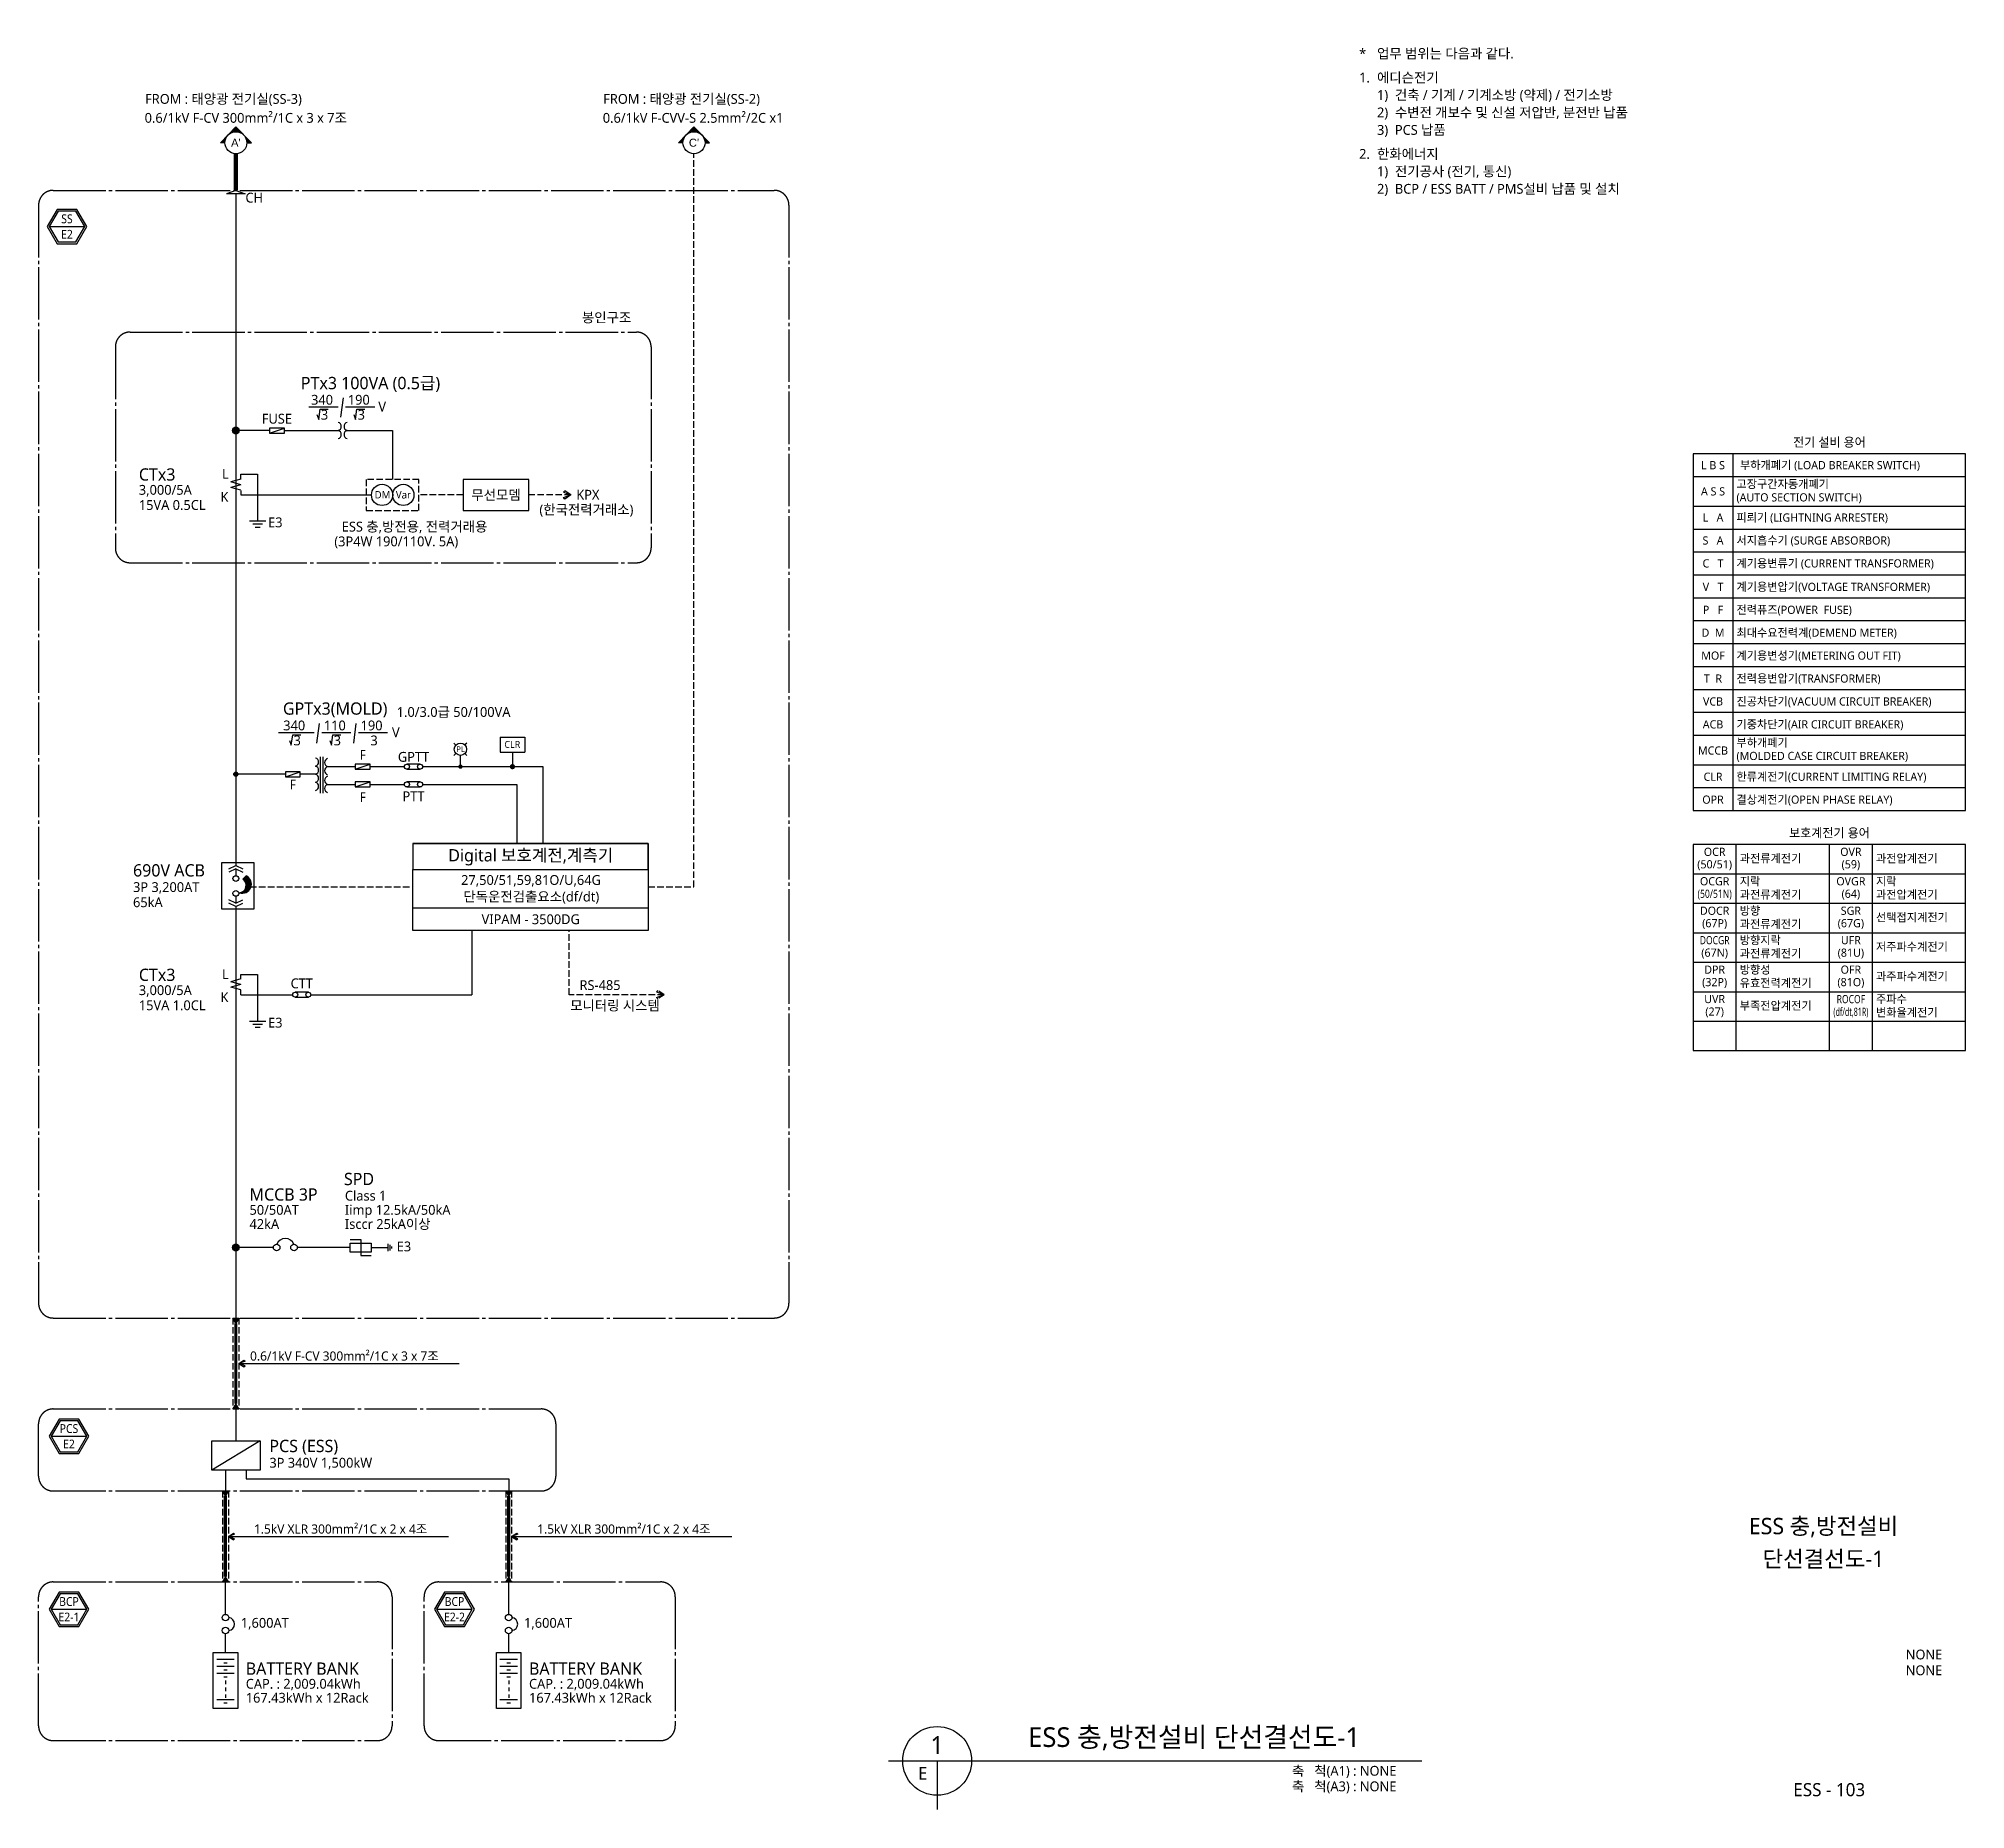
# Model space of a CAD drawing. Header units: millimetres. Extents: x 6276 to 501578, y 2533 to 56800.
# Drawn here: x 191168 to 250010, y 2695 to 56800 of the extents above; entities that cross this region are included whole.
import ezdxf
from ezdxf.enums import TextEntityAlignment as Align

# ---------------------------------------------------------------- set-up
doc = ezdxf.new("R2010")
doc.units = ezdxf.units.MM
doc.header["$LTSCALE"] = 100
doc.set_wipeout_variables(frame=1)
for name, pattern in [('C4', [19, 16, -1, 1, -1]), ('HIDDEN', [0.375, 0.25, -0.125]), ('LH2', [2.75, 2, -0.75])]:
    doc.linetypes.add(name, pattern=pattern)
for name, color, linetype in [('E-ELEC', 3, 'Continuous'), ('E-LINE', 4, 'Continuous'), ('E-TABL', 1, 'Continuous'), ('E-TEXT', 7, 'Continuous'), ('도면 TITLE', 4, 'Continuous')]:
    doc.layers.add(name, color=color, linetype=linetype)
doc.styles.add('aar', font='arial.ttf')
doc.styles.add('MG', font='malgun.ttf')

msp = doc.modelspace()

# ---------------------------------------------------------------- texts
at = {"layer": 'E-ELEC', "style": 'MG'}
for s, p in [('DM', (201430, 42747)), ('Var', (202078, 42747))]:
    msp.add_text(s, height=226.2, dxfattribs=at).set_placement(p)
for s, height, p in [('CLR', 209.8, (205635, 35128)), ('PL', 174.8, (204056, 34999))]:
    msp.add_text(s, height=height, dxfattribs=at).set_placement(p, align=Align.CENTER)
at = {"layer": 'E-TEXT', "style": 'MG'}
for s, height, p in [('FROM : 태양광 전기실(SS-3)', 300, (194422, 54805)), ('FROM : 태양광 전기실(SS-2)', 300, (208412, 54805)), ('0.6/1kV F-CV 300mm²/1C x 3 x 7조', 300, (194408, 54226)), ('0.6/1kV F-CVV-S 2.5mm²/2C x1', 300, (208398, 54226)), ('CH', 300, (197485, 51788)), ('PTx3 100VA (0.5급)', 375, (199177, 46087)), ('340', 300, (199490, 45613)), ('190', 300, (200612, 45613)), ('3', 300, (199790, 45156)), ('3', 300, (200912, 45156)), ('V', 300, (201545, 45402)), ('CTx3', 375, (194231, 43294)), ('KPX', 300, (207588, 42712)), ('(한국전력거래소)', 300, (206463, 42259)), ('340', 300, (198640, 35663)), ('110', 300, (199880, 35663)), ('190', 300, (201002, 35663)), ('3', 300, (198955, 35205)), ('3', 300, (200180, 35205)), ('3', 300, (201302, 35205)), ('V', 300, (201960, 35451)), ('690V ACB', 375, (194053, 31199)), ('CTx3', 375, (194231, 28008)), ('RS-485', 300, (207687, 27730)), ('모니터링 시스템', 300, (207403, 27106)), ('SPD', 375, (200494, 21770)), ('MCCB 3P', 375, (197610, 21296)), ('Class 1', 300, (200523, 21296)), ('Iimp 12.5kA/50kA', 300, (200523, 20864)), ('Isccr 25kA이상', 300, (200523, 20431)), ('E3', 300, (202106, 19746)), ('0.6/1kV F-CV 300mm²/1C x 3 x 7조', 280, (197627, 16408)), ('PCS (ESS)', 375, (198217, 13613)), ('1.5kV XLR 300mm²/1C x 2 x 4조', 280, (197746, 11123)), ('1.5kV XLR 300mm²/1C x 2 x 4조', 280, (206395, 11123)), ('1,600AT', 300, (197344, 8246)), ('1,600AT', 300, (205993, 8246)), ('BATTERY BANK', 375, (197495, 6811)), ('BATTERY BANK', 375, (206144, 6811)), ('CAP. : 2,009.04kWh', 300, (197496, 6384)), ('CAP. : 2,009.04kWh', 300, (206145, 6384)), ('167.43kWh x 12Rack', 300, (197496, 5957)), ('167.43kWh x 12Rack', 300, (206145, 5957))]:
    msp.add_text(s, height=height, dxfattribs=at).set_placement(p)
at = {"layer": 'E-TEXT'}
for s, height, style, p in [("A'", 245, 'aar', (197193, 53617)), ("C'", 245, 'aar', (211183, 53617)), ('FUSE', 300, 'MG', (198446, 45184)), ('전기 설비 용어', 270, 'MG', (245856, 44471)), ('L B S', 250, 'MG', (242301, 43765)), ('A S S', 250, 'MG', (242301, 42965)), ('L   A', 250, 'MG', (242301, 42165)), ('S   A', 250, 'MG', (242301, 41465)), ('C   T', 250, 'MG', (242301, 40765)), ('V   T', 250, 'MG', (242301, 40047)), ('P   F', 250, 'MG', (242301, 39347)), ('D  M', 250, 'MG', (242301, 38647)), ('MOF', 250, 'MG', (242301, 37947)), ('T  R', 250, 'MG', (242301, 37247)), ('GPTx3(MOLD)', 375, 'MG', (200226, 36291)), ('VCB', 250, 'MG', (242301, 36547)), ('ACB', 250, 'MG', (242301, 35847)), ('GPTT', 300, 'MG', (202618, 34854)), ('MCCB', 250, 'MG', (242301, 35047)), ('CLR', 250, 'MG', (242301, 34247)), ('PTT', 300, 'MG', (202618, 33650)), ('OPR', 250, 'MG', (242301, 33547)), ('보호계전기 용어', 270, 'MG', (245856, 32535)), ('Digital 보호계전,계측기', 375, 'MG', (206197, 31809)), ('OCR', 250, 'MG', (242351, 31953)), ('OVR', 250, 'MG', (246511, 31953)), ('27,50/51,59,81O/U,64G', 300, 'MG', (206206, 31067)), ('(50/51)', 250, 'MG', (242351, 31546)), ('(59)', 250, 'MG', (246511, 31546)), ('단독운전검출요소(df/dt)', 300, 'MG', (206216, 30572)), ('OCGR', 250, 'MG', (242351, 31053)), ('OVGR', 250, 'MG', (246511, 31053)), ('(64)', 250, 'MG', (246511, 30646)), ('VIPAM - 3500DG', 300, 'MG', (206197, 29893)), ('DOCR', 250, 'MG', (242351, 30153)), ('SGR', 250, 'MG', (246511, 30153)), ('(67P)', 250, 'MG', (242351, 29746)), ('(67G)', 250, 'MG', (246511, 29746)), ('(67N)', 250, 'MG', (242351, 28846)), ('(81U)', 250, 'MG', (246511, 28846)), ('UFR', 250, 'MG', (246511, 29253)), ('DPR', 250, 'MG', (242351, 28353)), ('OFR', 250, 'MG', (246511, 28353)), ('CTT', 300, 'MG', (199206, 27933)), ('(32P)', 250, 'MG', (242351, 27946)), ('(81O)', 250, 'MG', (246511, 27946)), ('UVR', 250, 'MG', (242351, 27453)), ('(27)', 250, 'MG', (242351, 27046))]:
    msp.add_text(s, height=height, dxfattribs=dict(at, style=style)).set_placement(p, align=Align.MIDDLE)
at = {"layer": 'E-TEXT', "linetype": 'Continuous', "style": 'MG', "width": 0.9}
for s, p in [('SS', (192036, 51292)), ('E2', (192036, 50820)), ('PCS', (192097, 14332)), ('E2', (192097, 13861)), ('BCP', (192097, 9048)), ('BCP', (203870, 9048)), ('E2-1', (192097, 8576)), ('E2-2', (203870, 8576))]:
    msp.add_text(s, height=270, dxfattribs=at).set_placement(p, align=Align.MIDDLE)
at = {"layer": 'E-TEXT', "linetype": 'Continuous', "style": 'MG'}
for s, p in [('봉인구조', (207761, 48128)), ('3,000/5A', (194231, 42861)), ('15VA 0.5CL', (194231, 42399)), ('E3', (198178, 41868)), ('1.0/3.0급 50/100VA', (202105, 36075)), ('3P 3,200AT', (194053, 30725)), ('65kA', (194053, 30262)), ('3,000/5A', (194231, 27576)), ('15VA 1.0CL', (194231, 27114)), ('E3', (198178, 26583)), ('42kA', (197610, 20431)), ('50/50AT', (197610, 20864)), ('3P 340V 1,500kW', (198217, 13138))]:
    msp.add_text(s, height=300, dxfattribs=at).set_placement(p)
at = {"layer": 'E-TEXT', "style": 'MG'}
for s, p in [('L', (196978, 43352)), ('K', (196965, 42646)), ('L', (196978, 28067)), ('K', (196965, 27361))]:
    msp.add_text(s, height=300, dxfattribs=at).set_placement(p, align=Align.RIGHT)
for s, height, p in [('부하개폐기 (LOAD BREAKER SWITCH)', 250, (243124, 43765)), ('고장구간자동개폐기', 250, (243017, 43189)), ('(AUTO SECTION SWITCH)', 250, (243017, 42782)), ('피뢰기 (LIGHTNING ARRESTER)', 250, (243017, 42165)), ('(3P4W 190/110V. 5A)', 300, (200200, 41437)), ('서지흡수기 (SURGE ABSORBOR)', 250, (243017, 41465)), ('계기용변류기 (CURRENT TRANSFORMER)', 250, (243017, 40765)), ('계기용변압기(VOLTAGE TRANSFORMER)', 250, (243017, 40047)), ('전력퓨즈(POWER  FUSE)', 250, (243017, 39347)), ('최대수요전력계(DEMEND METER)', 250, (243017, 38647)), ('계기용변성기(METERING OUT FIT)', 250, (243017, 37947)), ('전력용변압기(TRANSFORMER)', 250, (243017, 37247)), ('진공차단기(VACUUM CIRCUIT BREAKER)', 250, (243017, 36547)), ('기중차단기(AIR CIRCUIT BREAKER)', 250, (243017, 35847)), ('부하개폐기', 250, (243017, 35289)), ('(MOLDED CASE CIRCUIT BREAKER)', 250, (243017, 34882)), ('한류계전기(CURRENT LIMITING RELAY)', 250, (243017, 34247)), ('결상계전기(OPEN PHASE RELAY)', 250, (243017, 33547)), ('과전류계전기', 250, (243117, 31750)), ('과전압계전기', 250, (247277, 31750)), ('지락', 250, (243117, 31053)), ('지락', 250, (247277, 31053)), ('과전류계전기', 250, (243117, 30646)), ('과전압계전기', 250, (247277, 30646)), ('방향', 250, (243117, 30153)), ('선택접지계전기', 250, (247277, 29950)), ('과전류계전기', 250, (243117, 29746)), ('과전류계전기', 250, (243117, 28846)), ('방향지락', 250, (243117, 29253)), ('저주파수계전기', 250, (247277, 29050)), ('방향성', 250, (243117, 28353)), ('과주파수계전기', 250, (247277, 28150)), ('유효전력계전기', 250, (243117, 27946)), ('부족전압계전기', 250, (243117, 27250)), ('주파수', 250, (247277, 27453)), ('변화율계전기', 250, (247277, 27046))]:
    msp.add_text(s, height=height, dxfattribs=at).set_placement(p, align=Align.MIDDLE_LEFT)
for s, p in [('무선모뎀', (205137, 42856)), ('ESS 충,방전용, 전력거래용', (202651, 41887))]:
    msp.add_text(s, height=300, dxfattribs=at).set_placement(p, align=Align.MIDDLE_CENTER)
for s, height, width, p in [('F', 300, 0.9, (201067, 34915)), ('F', 300, 0.9, (198932, 34008)), ('F', 300, 0.9, (201067, 33624)), ('(50/51N)', 250, 0.8, (242351, 30646)), ('DOCGR', 250, 0.8, (242351, 29253)), ('(df/dt,81R)', 250, 0.65, (246511, 27046)), ('ROCOF', 250, 0.8, (246511, 27453))]:
    msp.add_text(s, height=height, dxfattribs=dict(at, width=width)).set_placement(p, align=Align.MIDDLE)
at = {"layer": '도면 TITLE', "style": 'MG'}
for s, height, p in [('ESS 충,방전설비', 500, (245675, 11353)), ('단선결선도-1', 500, (245675, 10351)), ('ESS - 103', 400, (245850, 3300))]:
    msp.add_text(s, height=height, dxfattribs=at).set_placement(p, align=Align.MIDDLE_CENTER)
for s, p in [('NONE', (249301, 7429)), ('NONE', (249301, 6947)), ('축   척(A1) : NONE', (232632, 3876)), ('축   척(A3) : NONE', (232632, 3401))]:
    msp.add_text(s, height=300, dxfattribs=at).set_placement(p, align=Align.MIDDLE_RIGHT)
for s, height, p in [('1', 544, (218609, 4664)), ('E', 389, (218171, 3802))]:
    msp.add_text(s, height=height, dxfattribs=at).set_placement(p, align=Align.MIDDLE)
msp.add_text('ESS 충,방전설비 단선결선도-1', height=600, dxfattribs=at).set_placement((221387, 4905), align=Align.MIDDLE_LEFT)

# ---------------------------------------------------------------- hatches: boundary and pattern name
at = {"layer": 'E-ELEC'}
msp.add_hatch(color=256, dxfattribs=at).paths.add_polyline_path([(197508, 31223), (197403, 31118, -0.720759), (197298, 30698, 0.926031)])
at = {"layer": 'E-LINE'}
for points in [[(197193, 17552), (197102, 17710), (197284, 17710)], [(197193, 15088), (197102, 14931), (197284, 14931)], [(196875, 12267), (196784, 12425), (196966, 12425)], [(205524, 12267), (205433, 12425), (205615, 12425)], [(196875, 9803), (196784, 9646), (196966, 9646)], [(205524, 9803), (205433, 9646), (205615, 9646)]]:
    msp.add_hatch(color=256, dxfattribs=at).paths.add_polyline_path(points)

# ---------------------------------------------------------------- linework, layer by layer
at = {"layer": 'E-ELEC'}
for p, q in [((196720, 53617), (197193, 54097)), ((196856, 53617), (196720, 53617)), ((197666, 53617), (197193, 54097)), ((197530, 53617), (197666, 53617)), ((210710, 53617), (211183, 54097)), ((210846, 53617), (210710, 53617)), ((211656, 53617), (211183, 54097)), ((211520, 53617), (211656, 53617)), ((198218, 44900), (198218, 44748)), ((198674, 44900), (198218, 44900)), ((198218, 44748), (198674, 44748)), ((198674, 44748), (198674, 44900)), ((197613, 42069), (198105, 42069)), ((197712, 41972), (198006, 41972)), ((197785, 41876), (197933, 41876)), ((205262, 35457), (205262, 34996)), ((205262, 35457), (206017, 35457)), ((206017, 35457), (206017, 34996)), ((199772, 34850), (199772, 33748)), ((199846, 34850), (199846, 33748)), ((204051, 34555), (204051, 34897)), ((205262, 34996), (206017, 34996)), ((205640, 34996), (205640, 34555)), ((198704, 34400), (198704, 34248)), ((199160, 34400), (198704, 34400)), ((198704, 34248), (199160, 34248)), ((199160, 34248), (199160, 34400)), ((200839, 34631), (200839, 34479)), ((201295, 34631), (200839, 34631)), ((200839, 34479), (201295, 34479)), ((201295, 34479), (201295, 34631)), ((202818, 34631), (202418, 34631)), ((202418, 34479), (202818, 34479)), ((200839, 34088), (200839, 33936)), ((201295, 34088), (200839, 34088)), ((200839, 33936), (201295, 33936)), ((201295, 33936), (201295, 34088)), ((202818, 34088), (202418, 34088)), ((202418, 33936), (202818, 33936)), ((196983, 31433), (197193, 31538)), ((197193, 31433), (196983, 31328)), ((197193, 31538), (197403, 31433)), ((197193, 31433), (197193, 31223)), ((197193, 31433), (197403, 31328)), ((197403, 31118), (197508, 31223)), ((197193, 30383), (196983, 30488)), ((197193, 30278), (196983, 30383)), ((197193, 30593), (197193, 30383)), ((197193, 30383), (197403, 30488)), ((197193, 30278), (197403, 30383)), ((199407, 27664), (199006, 27664)), ((199006, 27512), (199407, 27512)), ((197613, 26783), (198105, 26783)), ((197712, 26687), (198006, 26687)), ((197785, 26591), (197933, 26591)), ((198339, 19864), (197193, 19864)), ((200687, 19864), (199069, 19864)), ((201327, 19864), (201844, 19864)), ((201844, 19748), (201844, 19979)), ((201901, 19777), (201901, 19950)), ((201959, 19835), (201959, 19892)), ((197931, 13957), (196455, 13066)), ((196502, 5781), (196502, 7489)), ((196502, 7489), (197249, 7489)), ((197142, 7275), (196608, 7275)), ((197142, 7062), (196608, 7062)), ((196929, 7168), (196822, 7168)), ((197249, 7489), (197249, 5781)), ((205151, 5781), (205151, 7489)), ((205151, 7489), (205898, 7489)), ((205791, 7275), (205257, 7275)), ((205791, 7062), (205257, 7062)), ((205578, 7168), (205471, 7168)), ((205898, 7489), (205898, 5781)), ((197142, 6848), (196608, 6848)), ((196929, 6955), (196822, 6955)), ((196929, 6741), (196822, 6741)), ((196875, 6635), (196875, 6528)), ((205791, 6848), (205257, 6848)), ((205578, 6955), (205471, 6955)), ((205578, 6741), (205471, 6741)), ((205524, 6635), (205524, 6528)), ((197142, 6048), (196608, 6048)), ((196929, 5941), (196822, 5941)), ((196875, 6421), (196875, 6314)), ((196875, 6208), (196875, 6101)), ((205791, 6048), (205257, 6048)), ((205578, 5941), (205471, 5941)), ((205524, 6421), (205524, 6314)), ((205524, 6208), (205524, 6101)), ((197249, 5781), (196502, 5781)), ((205898, 5781), (205151, 5781))]:
    msp.add_line(p, q, dxfattribs=at)
at = {"layer": 'E-ELEC', "linetype": 'Continuous'}
for p, q in [((197194, 52161), (196911, 52053)), ((197475, 52053), (196911, 52053)), ((198218, 44748), (198674, 44900)), ((203915, 35216), (203852, 35277)), ((203914, 34955), (203852, 34895)), ((204247, 35277), (204185, 35218)), ((204247, 34895), (204186, 34954)), ((198704, 34248), (199160, 34400)), ((200839, 34479), (201295, 34631)), ((200839, 33936), (201295, 34088))]:
    msp.add_line(p, q, dxfattribs=at)
at = {"layer": 'E-ELEC', "ltscale": 10}
for p, q in [((200687, 20107), (201007, 20107)), ((201007, 20107), (201007, 19620)), ((201007, 19620), (201327, 19620))]:
    msp.add_line(p, q, dxfattribs=at)
at = {"layer": 'E-ELEC', "linetype": 'Continuous'}
msp.add_lwpolyline([(197192, 52161), (197475, 52053)], dxfattribs=at)
at = {"layer": 'E-ELEC', "linetype": 'Continuous', "const_width": 121}
for points in [[(197133, 44824, 1), (197253, 44824, 1)], [(197133, 19864, 1), (197253, 19864, 1)]]:
    msp.add_lwpolyline(points, format="xyb", close=True, dxfattribs=at)
at = {"layer": 'E-ELEC'}
for points, const_width in [([(197153, 34324, 1), (197233, 34324, 1)], 80), ([(204018, 34555, -1), (204084, 34555, -1)], 66.7), ([(205600, 34555, 1), (205680, 34555, 1)], 80)]:
    msp.add_lwpolyline(points, format="xyb", close=True, dxfattribs=dict(at, const_width=const_width))
at = {"layer": 'E-ELEC', "ltscale": 10}
msp.add_lwpolyline([(200687, 20001), (201327, 20001), (201327, 19726), (200687, 19726)], close=True, dxfattribs=at)
at = {"layer": 'E-ELEC'}
msp.add_lwpolyline([(196455, 13957), (197931, 13957), (197931, 13066), (196455, 13066)], close=True, dxfattribs=at)
at = {"layer": 'E-ELEC', "linetype": 'Continuous'}
for centre, radius in [((197193, 53617), 337), ((211183, 53617), 337), ((204051, 35085), 188)]:
    msp.add_circle(centre, radius, dxfattribs=at)
at = {"layer": 'E-ELEC'}
for centre, radius in [((197193, 44824), 101), ((197193, 44824), 67.9), ((197193, 44824), 40.3), ((201659, 42856), 324), ((202307, 42856), 324), ((197193, 34324), 53.5), ((202418, 34555), 76), ((202818, 34555), 76), ((202418, 34012), 76), ((202818, 34012), 76), ((197193, 31136), 87.5), ((197193, 30681), 87.5), ((199006, 27588), 76), ((199407, 27588), 76), ((197193, 19864), 101), ((197193, 19864), 101), ((197193, 19864), 40.3), ((197193, 19864), 40.3), ((198439, 19864), 100), ((198969, 19864), 100), ((196875, 8556), 100), ((196875, 8160), 100), ((205524, 8556), 100), ((205524, 8160), 100)]:
    msp.add_circle(centre, radius, dxfattribs=at)
for centre, radius, start, end in [((200284, 44948), 127, 284.17223, 75.82777), ((200284, 44701), 127, 284.17223, 75.82777), ((200623, 44948), 127, 104.17223, 255.82777), ((200623, 44701), 127, 104.17223, 255.82777), ((199592, 34694), 127, 284.17223, 75.82777), ((200026, 34679), 127, 104.17223, 255.82777), ((199592, 34447), 127, 284.17223, 75.82777), ((199592, 34200), 127, 284.17223, 75.82777), ((200026, 34431), 127, 104.17223, 255.82777), ((200026, 34135), 127, 104.17223, 255.82777), ((199592, 33953), 127, 284.17223, 75.82777), ((200026, 33888), 127, 104.17223, 255.82777), ((197383, 30969), 283, 252.5973, 63.79989), ((197281, 30926), 228, 274.39871, 57.52881), ((198704, 19852), 287, 22.9493, 157.0507), ((196951, 8358), 200, 276.97298, 83.02702), ((205600, 8358), 200, 276.97298, 83.02702)]:
    msp.add_arc(centre, radius, start, end, dxfattribs=at)
for points in [[(196720, 53617), (196856, 53617), (196947, 53847)], [(196959, 53859), (197193, 53954), (197193, 54097)], [(197427, 53859), (197193, 53954), (197193, 54097)], [(197666, 53617), (197530, 53617), (197439, 53847)], [(210710, 53617), (210846, 53617), (210937, 53847)], [(210949, 53859), (211183, 53954), (211183, 54097)], [(211417, 53859), (211183, 53954), (211183, 54097)], [(211656, 53617), (211520, 53617), (211429, 53847)]]:
    msp.add_solid(points, dxfattribs=at)
at = {"layer": 'E-LINE'}
for p, q in [((198218, 44824), (197193, 44824)), ((198674, 44824), (200315, 44824)), ((200592, 44824), (201978, 44824)), ((197347, 43338), (197039, 43253)), ((197347, 43169), (197039, 43253)), ((197347, 43169), (197039, 43084)), ((197347, 43000), (197039, 43084)), ((197347, 43338), (197347, 43490)), ((197347, 43490), (197859, 43490)), ((197347, 42994), (197347, 42856)), ((197859, 43490), (197859, 42069)), ((197347, 42856), (201335, 42856)), ((198704, 34324), (197193, 34324)), ((199623, 34324), (199160, 34324)), ((199995, 34555), (200839, 34555)), ((201295, 34555), (202342, 34555)), ((202894, 34555), (206570, 34555)), ((206570, 34555), (206570, 32210)), ((199995, 34012), (200839, 34012)), ((201295, 34012), (202342, 34012)), ((202894, 34012), (205775, 34012)), ((205775, 34012), (205775, 32210)), ((197347, 28069), (197039, 27985)), ((197347, 27900), (197039, 27985)), ((197347, 27900), (197039, 27816)), ((197347, 27731), (197039, 27816)), ((197347, 28069), (197347, 28205)), ((197347, 28205), (197859, 28205)), ((197347, 27588), (197347, 27731)), ((197859, 28205), (197859, 26783)), ((197193, 14931), (197193, 13957)), ((196875, 13066), (196875, 12425)), ((196875, 7489), (196875, 8059)), ((205524, 7489), (205524, 8059))]:
    msp.add_line(p, q, dxfattribs=at)
at = {"layer": 'E-LINE', "linetype": 'Continuous'}
for p, q in [((204395, 29551), (204395, 27588)), ((197347, 27588), (198930, 27588)), ((199483, 27588), (204395, 27588))]:
    msp.add_line(p, q, dxfattribs=at)
at = {"layer": 'E-LINE', "const_width": 130}
msp.add_lwpolyline([(197193, 53280), (197193, 52160)], dxfattribs=at)
at = {"layer": 'E-LINE'}
for points in [[(197193, 52053), (197193, 31538)], [(197193, 30278), (197193, 17710)], [(197511, 13066), (197511, 12794), (205524, 12794), (205524, 12425)]]:
    msp.add_lwpolyline(points, dxfattribs=at)
at = {"layer": 'E-LINE', "ltscale": 2}
for points in [[(201978, 44824), (201978, 43328)], [(196875, 8656), (196875, 9646)], [(205524, 8656), (205524, 9646)]]:
    msp.add_lwpolyline(points, dxfattribs=at)
at = {"layer": 'E-LINE'}
for points in [[(197193, 17552), (197102, 17710), (197284, 17710)], [(197193, 15088), (197102, 14931), (197284, 14931)], [(196875, 12267), (196784, 12425), (196966, 12425)], [(205524, 12267), (205433, 12425), (205615, 12425)], [(196875, 9803), (196784, 9646), (196966, 9646)], [(205524, 9803), (205433, 9646), (205615, 9646)]]:
    msp.add_lwpolyline(points, close=True, dxfattribs=at)
at = {"layer": 'E-LINE', "ltscale": 0.9, "const_width": 100, "flags": 128}
msp.add_lwpolyline([(197193, 17552), (197193, 15088)], dxfattribs=at)
at = {"layer": 'E-LINE', "linetype": 'HIDDEN', "ltscale": 7, "const_width": 100, "flags": 128}
for points in [[(196875, 12267), (196875, 9803)], [(205524, 12267), (205524, 9803)]]:
    msp.add_lwpolyline(points, dxfattribs=at)
at = {"layer": 'E-LINE'}
msp.add_circle((197193, 34324), 63, dxfattribs=at)
at = {"layer": 'E-TABL', "linetype": 'C4'}
for p, q in [((191618, 52161), (213632, 52161)), ((191168, 51711), (191168, 18160)), ((214082, 51711), (214082, 18160)), ((193963, 47831), (209424, 47831)), ((193513, 47381), (193513, 41235)), ((209874, 47381), (209874, 41235)), ((193963, 40785), (209424, 40785)), ((191618, 17710), (213632, 17710)), ((191618, 14931), (206514, 14931)), ((191618, 12425), (206514, 12425)), ((191618, 9646), (201513, 9646)), ((203391, 9646), (210162, 9646)), ((201963, 9196), (201963, 5250)), ((210612, 9196), (210612, 5250)), ((191618, 4800), (201513, 4800)), ((203391, 4800), (210162, 4800))]:
    msp.add_line(p, q, dxfattribs=at)
at = {"layer": 'E-TABL', "linetype": 'Continuous'}
for p, q in [((191491, 51056), (192580, 51056)), ((191552, 14097), (192641, 14097))]:
    msp.add_line(p, q, dxfattribs=at)
at = {"layer": 'E-TABL'}
for p, q in [((207237, 42983), (207194, 42939)), ((207426, 42856), (207237, 42983)), ((207194, 42939), (207426, 42856)), ((207194, 42773), (207426, 42856)), ((207237, 42729), (207194, 42773)), ((207426, 42856), (207237, 42729)), ((202598, 32210), (208733, 32210)), ((202606, 32210), (209788, 32210)), ((209788, 32210), (209788, 29551)), ((202598, 31409), (208733, 31409)), ((202606, 31409), (209788, 31409)), ((208733, 30235), (202598, 30235)), ((209788, 30235), (202606, 30235)), ((197284, 16320), (204009, 16320)), ((196966, 11035), (203691, 11035)), ((205615, 11035), (212340, 11035))]:
    msp.add_line(p, q, dxfattribs=at)
at = {"layer": 'E-TABL', "linetype": 'LH2'}
for p, q in [((204131, 42856), (202785, 42856)), ((207426, 42856), (206144, 42856)), ((197622, 30881), (202598, 30881)), ((207370, 27588), (207370, 29551)), ((210084, 27714), (210041, 27671)), ((210041, 27671), (210273, 27588)), ((210273, 27588), (210084, 27714)), ((210273, 27588), (207370, 27588)), ((210041, 27504), (210273, 27588)), ((210084, 27461), (210041, 27504)), ((210273, 27588), (210084, 27461)), ((197102, 17710), (197102, 14931)), ((197284, 17710), (197284, 14931)), ((196784, 12425), (196784, 9646)), ((196966, 12425), (196966, 9646)), ((205433, 12425), (205433, 9646)), ((205615, 12425), (205615, 9646))]:
    msp.add_line(p, q, dxfattribs=at)
at = {"layer": 'E-TABL', "color": 7, "linetype": 'Continuous'}
for p, q in [((191552, 8812), (192641, 8812)), ((203325, 8812), (204414, 8812))]:
    msp.add_line(p, q, dxfattribs=at)
at = {"layer": 'E-TABL', "linetype": 'LH2'}
msp.add_lwpolyline([(209788, 30881), (211183, 30881), (211183, 53280)], dxfattribs=at)
at = {"layer": 'E-TABL', "color": 7, "linetype": 'Continuous'}
for points in [[(191733, 51581), (191429, 51056), (191733, 50531), (192339, 50531), (192642, 51056), (192339, 51581)], [(191794, 14622), (191490, 14097), (191794, 13571), (192400, 13571), (192703, 14097), (192400, 14622)], [(191794, 9337), (191490, 8812), (191794, 8286), (192400, 8286), (192703, 8812), (192400, 9337)], [(203567, 9337), (203263, 8812), (203567, 8286), (204173, 8286), (204477, 8812), (204173, 9337)]]:
    msp.add_lwpolyline(points, close=True, dxfattribs=at)
at = {"layer": 'E-TABL', "linetype": 'Continuous'}
for points in [[(191764, 51528), (191491, 51056), (191764, 50585), (192308, 50585), (192580, 51056), (192308, 51528)], [(196765, 31628), (197742, 31628), (197742, 30205), (196765, 30205)], [(191825, 14568), (191552, 14097), (191825, 13625), (192369, 13625), (192641, 14097), (192369, 14568)], [(191825, 9283), (191552, 8812), (191825, 8340), (192369, 8340), (192641, 8812), (192369, 9283)], [(203598, 9283), (203325, 8812), (203598, 8340), (204142, 8340), (204414, 8812), (204142, 9283)]]:
    msp.add_lwpolyline(points, close=True, dxfattribs=at)
at = {"layer": 'E-TABL'}
for points in [[(241690, 33215), (250010, 33215), (250010, 44115), (241690, 44115)], [(206144, 43328), (204131, 43328), (204131, 42384), (206144, 42384)], [(202598, 31409), (209788, 31409), (209788, 32210), (202598, 32210)], [(209788, 29551), (202598, 29551), (202598, 31409), (209788, 31409)], [(197474, 16388), (197284, 16320), (197438, 16424)], [(197284, 16320), (197438, 16217), (197474, 16252)], [(197156, 11104), (196966, 11035), (197121, 11139)], [(196966, 11035), (197121, 10932), (197156, 10967)], [(205805, 11104), (205615, 11035), (205770, 11139)], [(205615, 11035), (205770, 10932), (205805, 10967)]]:
    msp.add_lwpolyline(points, close=True, dxfattribs=at)
for points in [[(242913, 33215), (242913, 44115)], [(241690, 43415), (250010, 43415)], [(241690, 42515), (250010, 42515)], [(241690, 41815), (250010, 41815)], [(241690, 41115), (250010, 41115)], [(241690, 40415), (250010, 40415)], [(241690, 39715), (250010, 39715)], [(241690, 39015), (250010, 39015)], [(241690, 38315), (250010, 38315)], [(241690, 37615), (250010, 37615)], [(241690, 36915), (250010, 36915)], [(241690, 36215), (250010, 36215)], [(241690, 35515), (250010, 35515)], [(241690, 34615), (250010, 34615)], [(241690, 33915), (250010, 33915)], [(250010, 25879), (250010, 32179), (241690, 32179), (241690, 25879)], [(243013, 25879), (243013, 32179)], [(245850, 32179), (245850, 25879)], [(247173, 25879), (247173, 32179)], [(241690, 31279), (250010, 31279)], [(241690, 30379), (250010, 30379)], [(241690, 29479), (250010, 29479)], [(241690, 28579), (250010, 28579)], [(241690, 27679), (250010, 27679)], [(241690, 26779), (250010, 26779)], [(241690, 25879), (250010, 25879)]]:
    msp.add_lwpolyline(points, dxfattribs=at)
at = {"layer": 'E-TABL', "linetype": 'LH2'}
msp.add_lwpolyline([(202785, 43328), (201172, 43328), (201172, 42384), (202785, 42384)], close=True, dxfattribs=at)
at = {"layer": 'E-TABL', "linetype": 'C4'}
for points in [[(191168, 12875), (191168, 14481)], [(206964, 14481), (206964, 12875)], [(191168, 5250), (191168, 9196)], [(202941, 5250), (202941, 9196)]]:
    msp.add_lwpolyline(points, dxfattribs=at)
for centre, start, end in [((191618, 51711), 90, 180), ((213632, 51711), 0, 90), ((193963, 47381), 90, 180), ((209424, 47381), 0, 90), ((193963, 41235), 180, 270), ((209424, 41235), 270, 0), ((191618, 18160), 180, 270), ((191618, 14481), 90, 180), ((206514, 14481), 0, 90), ((191618, 12875), 180, 270), ((206514, 12875), 270, 0), ((191618, 9196), 90, 180), ((201513, 9196), 0, 90), ((203391, 9196), 90, 180), ((210162, 9196), 0, 90), ((191618, 5250), 180, 270), ((201513, 5250), 270, 0), ((203391, 5250), 180, 270), ((210162, 5250), 270, 0)]:
    msp.add_arc(centre, 450, start, end, dxfattribs=at)
at = {"layer": 'E-TABL', "linetype": 'C4', "ltscale": 1.5}
msp.add_arc((213632, 18160), 450, 270, 0, dxfattribs=at)
at = {"layer": 'E-TEXT'}
for p, q in [((199424, 45548), (200316, 45548)), ((200465, 45824), (200392, 45227)), ((200546, 45548), (201438, 45548)), ((198496, 35597), (199584, 35597)), ((199733, 35874), (199660, 35277)), ((199814, 35597), (200706, 35597)), ((200855, 35874), (200782, 35277)), ((200936, 35597), (201828, 35597))]:
    msp.add_line(p, q, dxfattribs=at)
for points in [[(199669, 45309), (199722, 45163), (199763, 45478), (200010, 45478)], [(200791, 45309), (200844, 45163), (200885, 45478), (201132, 45478)], [(198835, 35358), (198887, 35212), (198928, 35527), (199176, 35527)], [(200059, 35358), (200112, 35212), (200153, 35527), (200400, 35527)]]:
    msp.add_lwpolyline(points, dxfattribs=at)
at = {"layer": '도면 TITLE'}
for p, q in [((217124, 4180), (233408, 4180)), ((218609, 4180), (218609, 2695))]:
    msp.add_line(p, q, dxfattribs=at)
msp.add_circle((218609, 4180), 1050, dxfattribs=at)

msp.set_redraw_order([(e.dxf.handle, doc.entitydb.next_handle()) for e in msp.query("TEXT MTEXT ATTDEF DIMENSION ARC_DIMENSION")])  # texts and dimensions are drawn at this point

# ---------------------------------------------------------------- wipeouts: each hides what was drawn before it
msp.add_wipeout([(231250, 56800), (231250, 51733), (241050, 51733), (241050, 56800)]).dxf.layer = 'E-TABL'

# ---------------------------------------------------------------- next in the draw order: texts
at = {"layer": 'E-TEXT', "style": 'MG'}
for s, p in [('*', (231494, 56342)), ('업무 범위는 다음과 같다.', (232041, 56342)), ('1.', (231494, 55608)), ('에디슨전기', (232041, 55608)), ('1)', (232041, 55075)), ('수변전 개보수 및 신설 저압반, 분전반 납품', (232587, 54542)), ('건축 / 기계 / 기계소방 (약제) / 전기소방', (232587, 55075)), ('3)', (232041, 54008)), ('2)', (232041, 54542)), ('PCS 납품', (232587, 54008)), ('2.', (231494, 53275)), ('한화에너지', (232041, 53275)), ('1)', (232041, 52742)), ('전기공사 (전기, 통신)', (232587, 52742)), ('BCP / ESS BATT / PMS설비 납품 및 설치', (232587, 52208)), ('2)', (232041, 52208))]:
    msp.add_text(s, height=300, dxfattribs=at).set_placement(p, align=Align.MIDDLE_LEFT)

doc.saveas('drawing.dxf')
